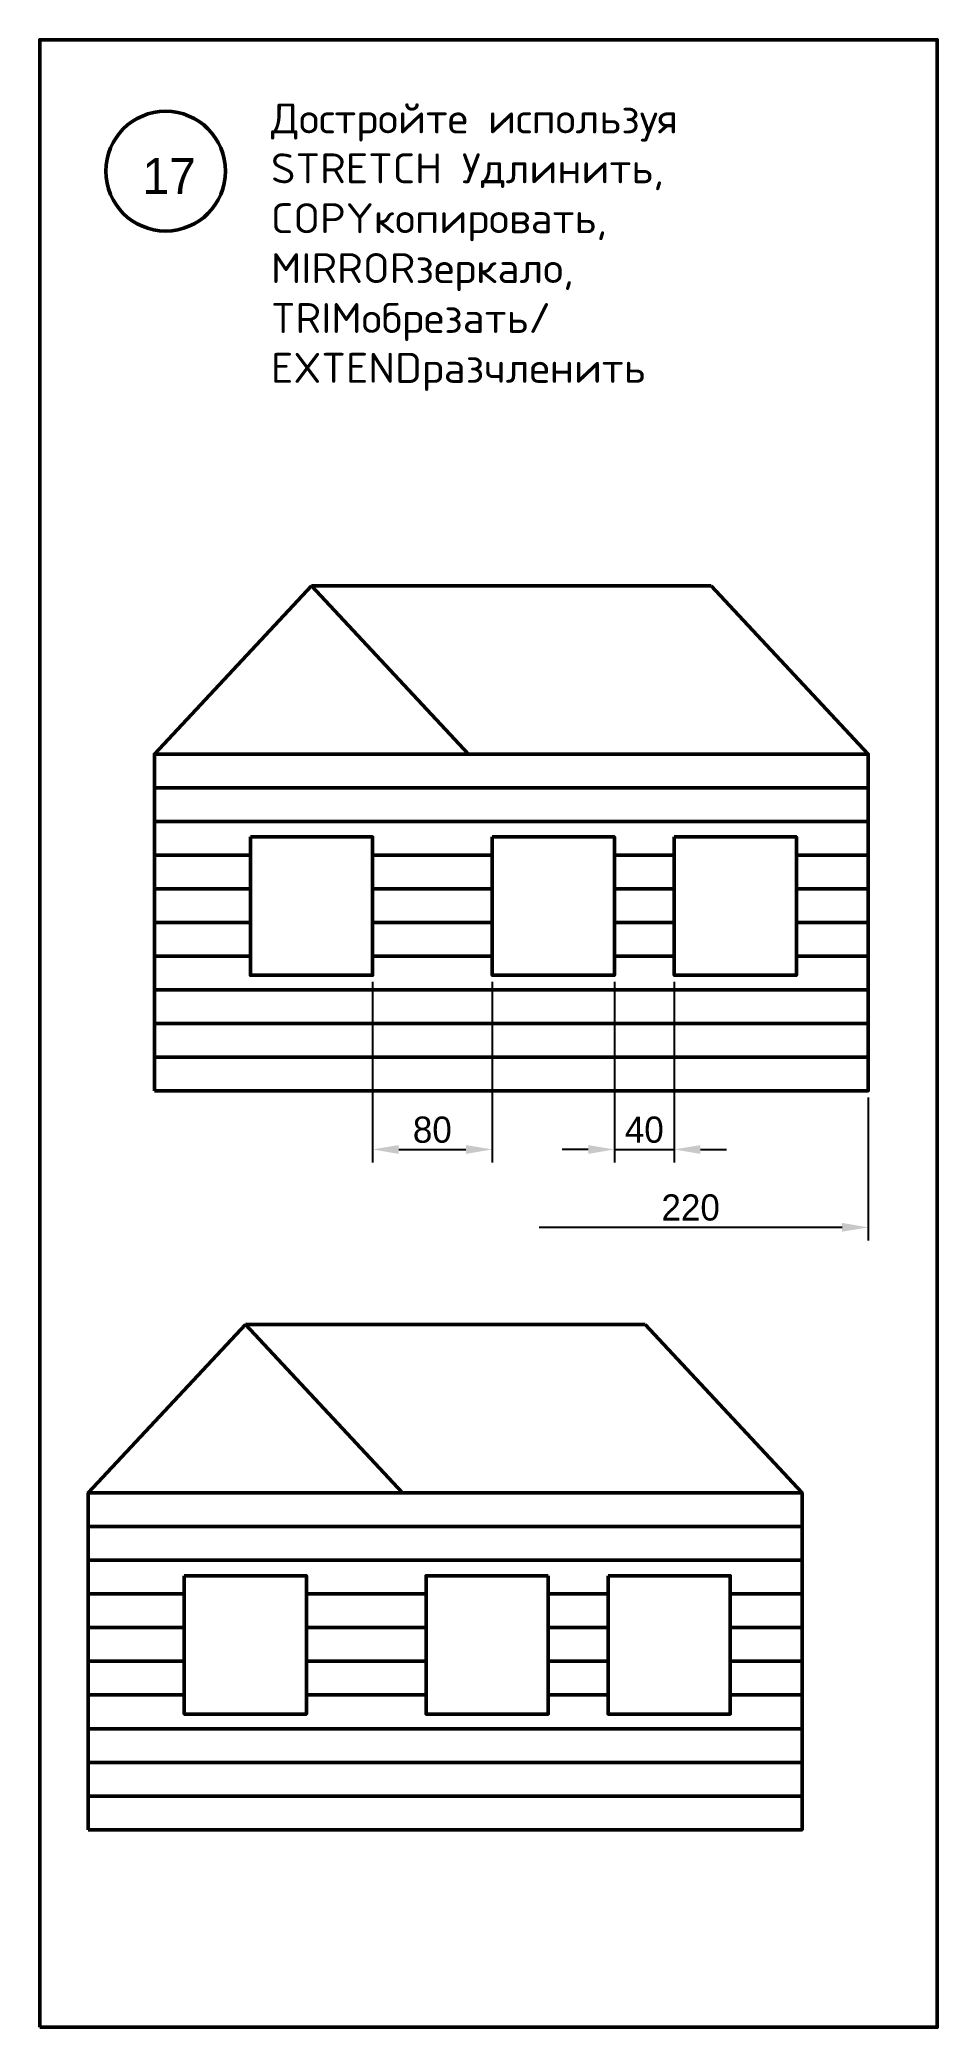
# Model space of a CAD drawing. Header units: metres. Extents: x 318 to 11478, y 274 to 1602.
# Drawn here: x 10878 to 11478, y 274 to 1602 of the extents above; entities that cross this region are included whole.
import ezdxf
from ezdxf.enums import TextEntityAlignment as Align

# ---------------------------------------------------------------- set-up
doc = ezdxf.new("R2010")
doc.units = ezdxf.units.M
doc.header["$LTSCALE"] = 2
doc.layers.get('0').update_dxf_attribs({"lineweight": 50})
doc.layers.add('DIM', color=1, linetype='Continuous', lineweight=18)
doc.layers.add('EXAMPLE', color=3, linetype='Continuous', lineweight=50)
doc.dimstyles.new('Example_Style', dxfattribs={"dimscale": 7, "dimtxt": 2.5, "dimasz": 2.5, "dimexe": 1.25, "dimexo": 0.625, "dimtad": 1, "dimtxsty": 'Standard', "dimcen": 2.5, "dimclrt": 2, "dimadec": 0, "dimazin": 0, "dimtfac": 1, "dimtmove": 0, "dimatfit": 3, "dimfxl": 1, "dimarcsym": 0})

msp = doc.modelspace()

# ---------------------------------------------------------------- texts
at = {"layer": 'EXAMPLE', "color": 2, "insert": (11032.683, 1559.484), "char_height": 20, "width": 391.8922, "attachment_point": 1}
msp.add_mtext('{\\fSimplex|b0|i0|c204|p2;Достройте используя \\Fsimplex|c204;STRETCH Удлинить, COPYкопировать, MIRRORзеркало, TRIMобрезать/\\PEXTENDразчленить }', dxfattribs=at)

# ---------------------------------------------------------------- blocks, each defined once
blk = doc.blocks.new('Circle_Num')
at = {"color": 1}
blk.add_circle((0, 0), 20, dxfattribs=at)
at = {"flags": 8}
blk.add_attdef('ZAD_NUM', text='', height=12, dxfattribs=at).set_placement((1.19, -7.59), align=Align.CENTER)
blk = doc.blocks.new('*D15')
at = {"layer": 'Defpoints', "color": 0, "transparency": 16777216}
for p in [(11212, 899.7), (11432, 899.7), (11212, 808.4)]:
    blk.add_point(p, dxfattribs=at)
at = {"layer": 'DIM', "color": 0, "lineweight": -2, "transparency": 16777216}
for p, q in [((11432, 895.3), (11432, 799.7)), ((11414.5, 808.4), (11212, 808.4))]:
    blk.add_line(p, q, dxfattribs=at)
at = {"layer": 'DIM', "color": 0, "transparency": 16777216}
blk.add_solid([(11414.5, 811.4), (11414.5, 805.5), (11432, 808.4)], dxfattribs=at)
at = {"layer": 'DIM', "color": 2, "transparency": 16777216, "insert": (11313.3, 821.6), "char_height": 17.5, "attachment_point": 5}
blk.add_mtext('220', dxfattribs=at)
blk = doc.blocks.new('_None')
blk = doc.blocks.new('*D17')
at = {"layer": 'Defpoints', "color": 0, "transparency": 16777216}
for p in [(11100.6, 976.9), (11180.6, 976.9), (11180.6, 860.5)]:
    blk.add_point(p, dxfattribs=at)
at = {"layer": 'DIM', "color": 0, "lineweight": -2, "transparency": 16777216}
for p, q in [((11100.6, 972.5), (11100.6, 851.7)), ((11180.6, 972.5), (11180.6, 851.7)), ((11118.1, 860.5), (11163.1, 860.5))]:
    blk.add_line(p, q, dxfattribs=at)
at = {"layer": 'DIM', "color": 0, "transparency": 16777216}
for points in [[(11118.1, 863.4), (11118.1, 857.5), (11100.6, 860.5)], [(11163.1, 863.4), (11163.1, 857.5), (11180.6, 860.5)]]:
    blk.add_solid(points, dxfattribs=at)
at = {"layer": 'DIM', "color": 2, "transparency": 16777216, "insert": (11140.6, 873.6), "char_height": 17.5, "attachment_point": 5}
blk.add_mtext('80', dxfattribs=at)
blk = doc.blocks.new('*D18')
at = {"layer": 'Defpoints', "color": 0, "transparency": 16777216}
for p in [(11262.3, 976.9), (11302.3, 976.9), (11302.3, 860.5)]:
    blk.add_point(p, dxfattribs=at)
at = {"layer": 'DIM', "color": 0, "lineweight": -2, "transparency": 16777216}
for p, q in [((11262.3, 972.5), (11262.3, 851.7)), ((11302.3, 972.5), (11302.3, 851.7)), ((11244.8, 860.5), (11227.3, 860.5)), ((11262.3, 860.5), (11302.3, 860.5)), ((11319.8, 860.5), (11337.3, 860.5))]:
    blk.add_line(p, q, dxfattribs=at)
at = {"layer": 'DIM', "color": 0, "transparency": 16777216}
for points in [[(11244.8, 863.4), (11244.8, 857.5), (11262.3, 860.5)], [(11319.8, 863.4), (11319.8, 857.5), (11302.3, 860.5)]]:
    blk.add_solid(points, dxfattribs=at)
at = {"layer": 'DIM', "color": 2, "transparency": 16777216, "insert": (11282.3, 873.6), "char_height": 17.5, "attachment_point": 5}
blk.add_mtext('40', dxfattribs=at)

# ---------------------------------------------------------------- dimensions: what is measured, and where the dimension line sits
at = {"layer": 'DIM'}
for base, p1, p2, picture, middle in [((11180.65, 860.46), (11100.65, 976.905), (11180.65, 976.905), '*D17', (11140.65, 873.585)), ((11302.314, 860.46), (11262.314, 976.905), (11302.314, 976.905), '*D18', (11282.314, 873.585))]:
    dim = msp.add_linear_dim(base=base, p1=p1, p2=p2, dimstyle='Example_Style', dxfattribs=at)
    dim.commit()
    dim.dimension.update_dxf_attribs({"geometry": picture, "text_midpoint": middle})
dim = msp.add_linear_dim(base=(11212.022, 808.45), p1=(11432.022, 899.672), p2=(11212.022, 899.672), dimstyle='Example_Style', override={"dimblk2": 'None', "dimsah": 1, "dimse2": 1, "dimsd1": 0, "dimsd2": 0}, dxfattribs=at)
dim.commit()
dim.dimension.update_dxf_attribs({"geometry": '*D15', "text_midpoint": (11313.272, 821.575)})

# ---------------------------------------------------------------- linework, layer by layer
for p, q in [((10910.616, 630.907), (11015.612, 743.407)), ((11120.607, 630.907), (11015.612, 743.407)), ((11015.612, 743.407), (11282.776, 743.407)), ((11387.771, 630.907), (11282.776, 743.407)), ((10910.616, 608.407), (11387.771, 608.407)), ((10910.616, 585.907), (11387.771, 585.907)), ((10910.616, 563.407), (10974.78, 563.407)), ((11056.444, 563.407), (11136.444, 563.407)), ((11218.107, 563.407), (11258.107, 563.407)), ((11339.771, 563.407), (11387.771, 563.407)), ((10910.616, 540.907), (10974.78, 540.907)), ((11056.444, 540.907), (11136.444, 540.907)), ((11218.107, 540.907), (11258.107, 540.907)), ((11339.771, 540.907), (11387.771, 540.907)), ((10910.616, 518.407), (10974.78, 518.407)), ((11056.444, 518.407), (11136.444, 518.407)), ((11218.107, 518.407), (11258.107, 518.407)), ((11339.771, 518.407), (11387.771, 518.407)), ((10910.616, 495.907), (10974.78, 495.907)), ((11056.444, 495.907), (11136.444, 495.907)), ((11218.107, 495.907), (11258.107, 495.907)), ((11339.771, 495.907), (11387.771, 495.907)), ((10910.616, 473.407), (11387.771, 473.407)), ((10910.616, 450.907), (11387.771, 450.907)), ((10910.616, 428.407), (11387.771, 428.407))]:
    msp.add_line(p, q)
for points in [[(10910.616, 405.907), (11387.771, 405.907), (11387.771, 630.907), (10910.616, 630.907)], [(10974.78, 575.558), (11056.444, 575.558), (11056.444, 483.141), (10974.78, 483.141)], [(11218.107, 575.558), (11136.444, 575.558), (11136.444, 483.141), (11218.107, 483.141)], [(11258.107, 575.558), (11339.771, 575.558), (11339.771, 483.141), (11258.107, 483.141)]]:
    msp.add_lwpolyline(points, close=True)
at = {"layer": 'EXAMPLE'}
for p, q in [((10954.823, 1124.672), (11059.818, 1237.172)), ((11164.813, 1124.672), (11059.818, 1237.172)), ((11059.818, 1237.172), (11327.027, 1237.172)), ((11432.022, 1124.672), (11327.027, 1237.172)), ((10954.823, 1102.172), (11432.022, 1102.172)), ((10954.823, 1079.672), (11432.022, 1079.672)), ((10954.823, 1057.172), (11018.986, 1057.172)), ((11100.65, 1057.172), (11180.65, 1057.172)), ((11262.314, 1057.172), (11302.314, 1057.172)), ((11383.977, 1057.172), (11432.022, 1057.172)), ((10954.823, 1034.672), (11018.986, 1034.672)), ((11100.65, 1034.672), (11180.65, 1034.672)), ((11262.314, 1034.672), (11302.314, 1034.672)), ((11383.977, 1034.672), (11432.022, 1034.672)), ((10954.823, 1012.172), (11018.986, 1012.172)), ((11100.65, 1012.172), (11180.65, 1012.172)), ((11262.314, 1012.172), (11302.314, 1012.172)), ((11383.977, 1012.172), (11432.022, 1012.172)), ((10954.823, 989.672), (11018.986, 989.672)), ((11100.65, 989.672), (11180.65, 989.672)), ((11262.314, 989.672), (11302.314, 989.672)), ((11383.977, 989.672), (11432.022, 989.672)), ((10954.823, 967.172), (11432.022, 967.172)), ((10954.823, 944.672), (11432.022, 944.672)), ((10954.823, 922.172), (11432.022, 922.172))]:
    msp.add_line(p, q, dxfattribs=at)
for points in [[(10878.152, 273.872), (11478.152, 273.872), (11478.152, 1602.07), (10878.152, 1602.07)], [(10954.823, 899.672), (11432.022, 899.672), (11432.022, 1124.672), (10954.823, 1124.672)], [(11018.986, 1069.322), (11100.65, 1069.322), (11100.65, 976.905), (11018.986, 976.905)], [(11180.65, 1069.322), (11262.314, 1069.322), (11262.314, 976.905), (11180.65, 976.905)], [(11302.314, 1069.322), (11383.977, 1069.322), (11383.977, 976.905), (11302.314, 976.905)]]:
    msp.add_lwpolyline(points, close=True, dxfattribs=at)

# ---------------------------------------------------------------- block references
ref = msp.add_blockref('Circle_Num', (10962.312, 1514.254), dxfattribs=dict(at, xscale=2, yscale=2, zscale=2))
ref.add_attrib('ZAD_NUM', '17', dxfattribs={"layer": '0', "height": 24}).set_placement((10964.689, 1499.068), align=Align.CENTER)

msp.set_redraw_order([(e.dxf.handle, doc.entitydb.next_handle()) for e in msp.query("TEXT MTEXT ATTDEF DIMENSION ARC_DIMENSION")])  # texts and dimensions are drawn at this point

doc.saveas('drawing.dxf')
